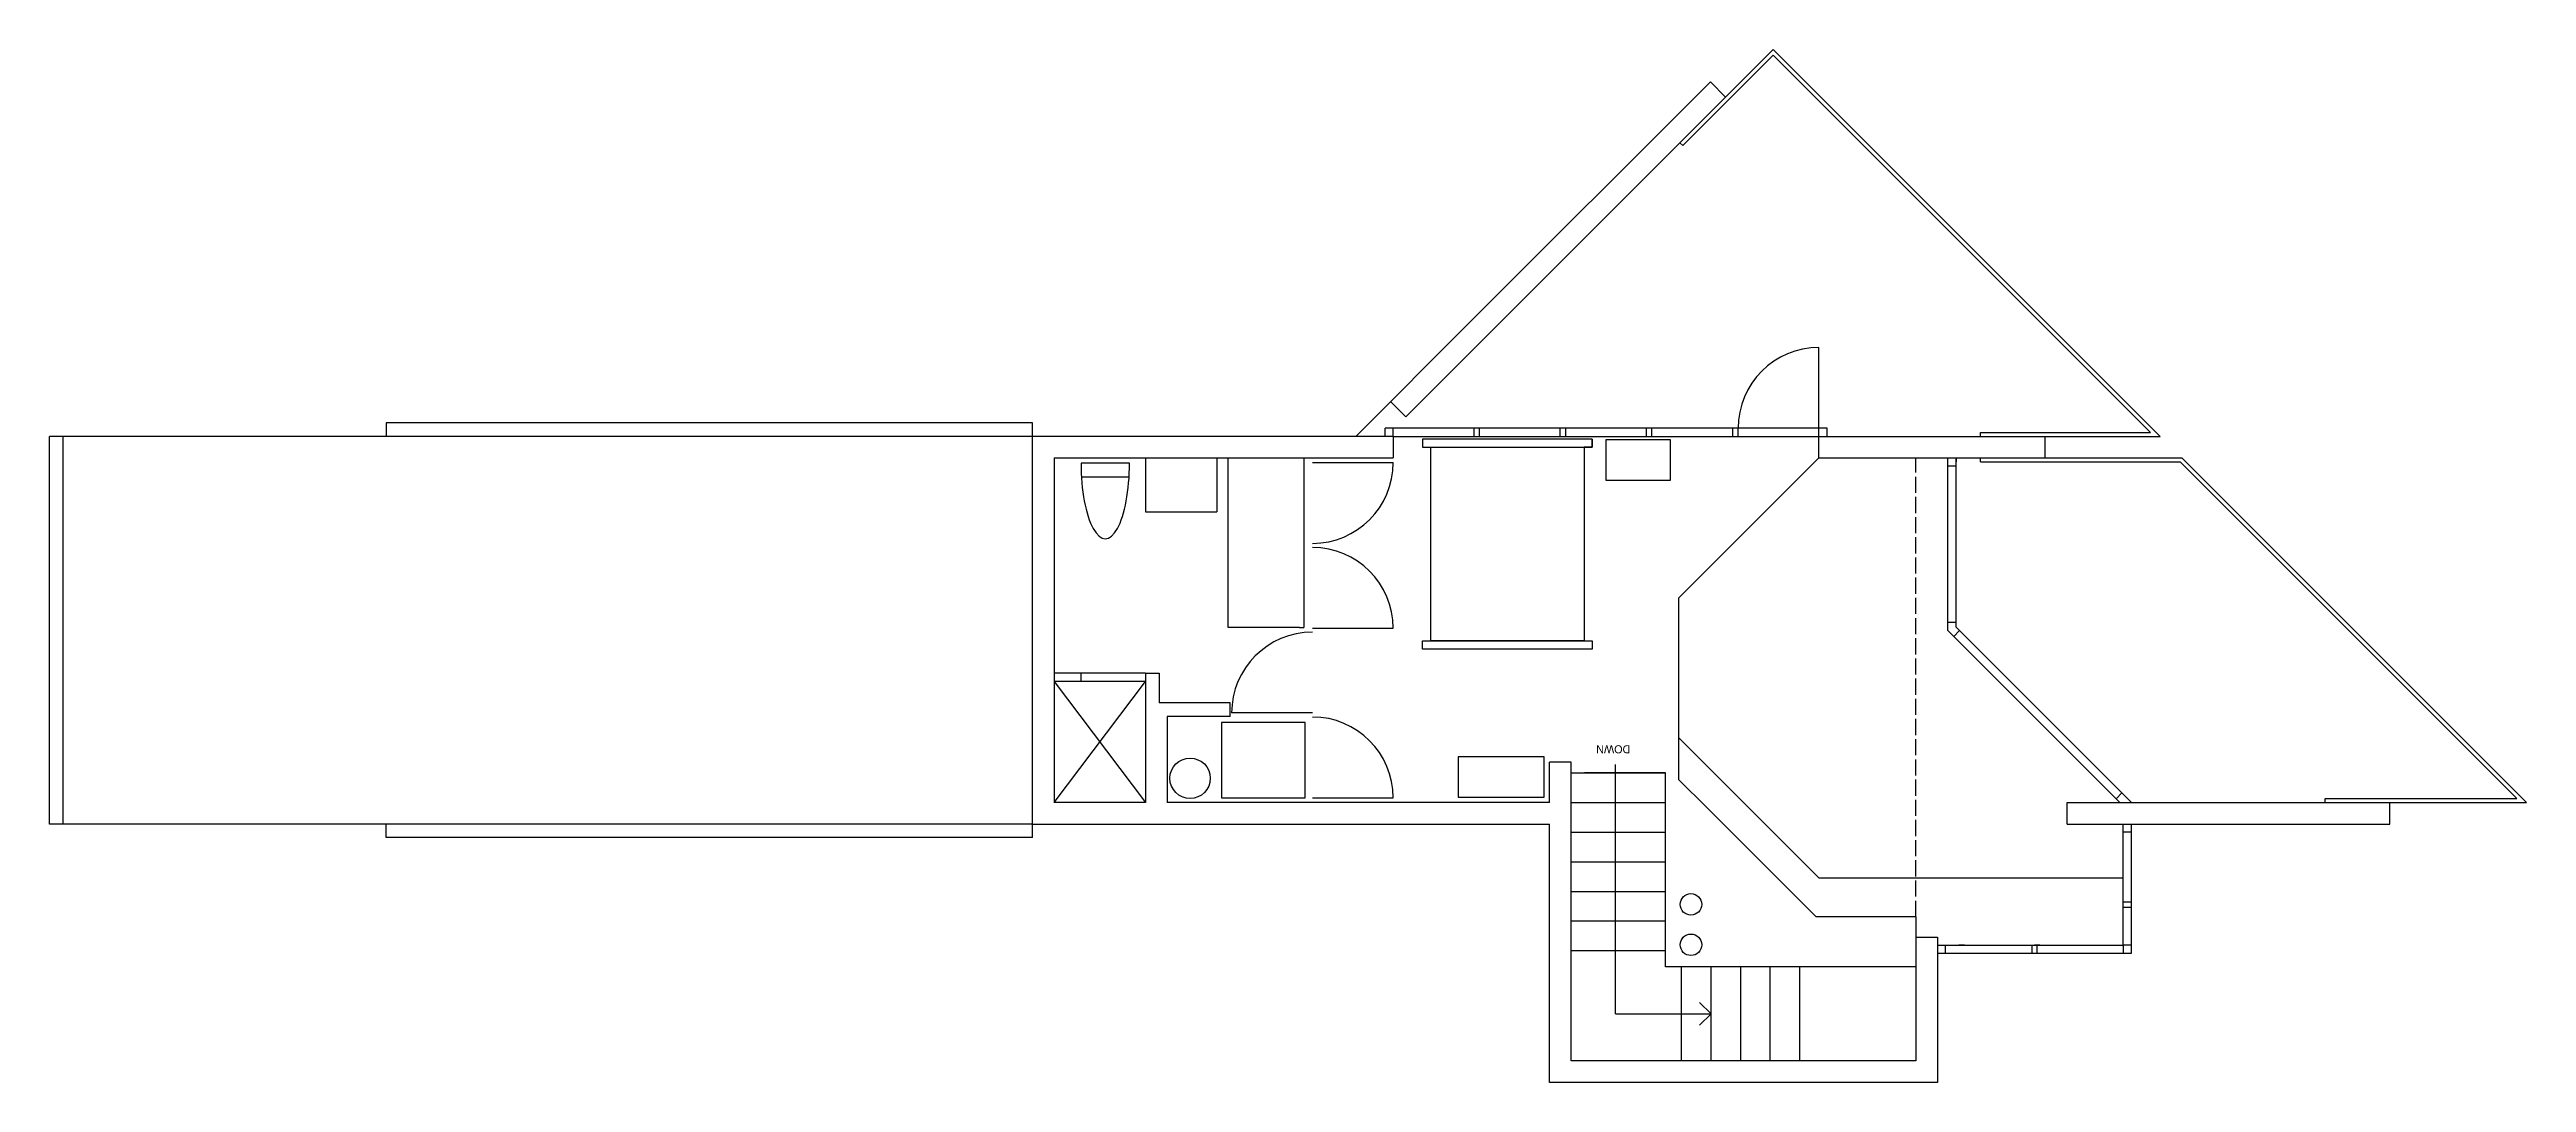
# Model space of a CAD drawing. Header units: inches. Extents: x -16498 to 2265, y 141 to 7454.
# Drawn here: x -12927 to -12007, y 2708 to 3091 of the extents above; entities that cross this region are included whole.
import ezdxf

# ---------------------------------------------------------------- set-up
doc = ezdxf.new("R2010")
doc.units = ezdxf.units.IN
doc.header["$LTSCALE"] = 0.5
doc.header["$MEASUREMENT"] = 0
doc.linetypes.add('ACAD_ISO02W100', pattern=[15, 12, -3])
for name, color, linetype in [('A-doors', 254, 'Continuous'), ('A-fixtures', 140, 'Continuous'), ('A-furniture', 33, 'Continuous'), ('A-glazing', 252, 'Continuous'), ('A-millwork', 252, 'Continuous'), ('A-roof', 253, 'Continuous'), ('A-soffit', 251, 'ACAD_ISO02W100'), ('A-stairs', 252, 'Continuous'), ('A-text', 254, 'Continuous'), ('A-walls', 7, 'Continuous')]:
    doc.layers.add(name, color=color, linetype=linetype)

msp = doc.modelspace()

# ---------------------------------------------------------------- texts
at = {"layer": 'A-text'}
msp.add_text('DOWN', height=3, rotation=180, dxfattribs=at).set_placement((-12339.84, 2832.93))

# ---------------------------------------------------------------- linework, layer by layer
at = {"layer": 'A-doors'}
for p, q in [((-12269.82, 2950.67), (-12269.82, 2980.67)), ((-12488.45, 2843.67), (-12488.45, 2848.67))]:
    msp.add_line(p, q, dxfattribs=at)
msp.add_arc((-12269.82, 2950.67), 30, 90, 180, dxfattribs=at)
at = {"layer": 'A-fixtures'}
for p, q in [((-12525.82, 2937.67), (-12543.82, 2937.67)), ((-12525.82, 2937.67), (-12543.82, 2937.67)), ((-12543.68, 2932.67), (-12525.97, 2932.67)), ((-12519.82, 2859.67), (-12553.82, 2859.67)), ((-12553.82, 2811.67), (-12519.82, 2856.67)), ((-12553.82, 2856.67), (-12519.82, 2811.67)), ((-12519.82, 2856.67), (-12553.82, 2856.67)), ((-12543.82, 2856.67), (-12543.82, 2859.67))]:
    msp.add_line(p, q, dxfattribs=at)
msp.add_lwpolyline([(-12460.64, 2813.35), (-12460.64, 2841.35), (-12491.64, 2841.35), (-12491.64, 2813.35), (-12460.64, 2813.35)], dxfattribs=at)
msp.add_circle((-12503.32, 2820.67), 7.5, dxfattribs=at)
msp.add_ellipse((-12534.82, 2937.67), major_axis=(0, 28), ratio=0.321429, start_param=1.570796, end_param=4.712389, dxfattribs=at)
at = {"layer": 'A-furniture'}
for points in [[(-12353.99, 2946.68), (-12416.99, 2946.68), (-12416.99, 2943.68), (-12353.99, 2943.68), (-12353.99, 2946.68), (-12353.99, 2943.68), (-12356.99, 2943.68), (-12356.99, 2871.68), (-12353.99, 2871.68), (-12353.99, 2871.68), (-12353.99, 2868.68), (-12416.99, 2868.68), (-12416.99, 2871.68), (-12413.99, 2871.68), (-12356.99, 2871.68), (-12413.99, 2871.68), (-12413.99, 2943.68)], [(-12325, 2946.37), (-12349, 2946.37), (-12349, 2931.37), (-12325, 2931.37), (-12325, 2946.37)], [(-12371.82, 2813.67), (-12371.82, 2828.67), (-12403.82, 2828.67), (-12403.82, 2813.67), (-12371.82, 2813.67)]]:
    msp.add_lwpolyline(points, dxfattribs=at)
at = {"layer": 'A-glazing'}
for p, q in [((-12266.82, 2950.67), (-12430.89, 2950.67)), ((-12430.89, 2947.67), (-12430.89, 2950.67)), ((-12427.89, 2947.67), (-12427.89, 2950.67)), ((-12397.87, 2947.67), (-12397.87, 2950.67)), ((-12395.87, 2947.67), (-12395.87, 2950.67)), ((-12365.86, 2947.67), (-12365.86, 2950.67)), ((-12363.86, 2947.67), (-12363.86, 2950.67)), ((-12333.84, 2947.67), (-12333.84, 2950.67)), ((-12331.84, 2947.79), (-12331.84, 2950.79)), ((-12301.82, 2947.67), (-12301.82, 2950.67)), ((-12299.82, 2947.67), (-12299.82, 2950.67)), ((-12269.82, 2947.67), (-12269.82, 2950.67)), ((-12269.82, 2949.67), (-12269.82, 2950.67)), ((-12266.82, 2947.67), (-12266.82, 2950.67)), ((-12221.92, 2878.67), (-12221.92, 2939.67)), ((-12221.92, 2936.67), (-12218.92, 2936.67)), ((-12218.92, 2878.67), (-12218.92, 2939.67)), ((-12221.92, 2878.67), (-12218.92, 2878.67)), ((-12221.92, 2875.52), (-12221.92, 2878.67)), ((-12221.92, 2875.52), (-12158.07, 2811.67)), ((-12219.79, 2873.39), (-12217.67, 2875.51)), ((-12218.92, 2876.76), (-12218.92, 2878.67)), ((-12218.92, 2876.76), (-12153.82, 2811.67)), ((-12326.82, 2822.67), (-12356.82, 2822.67)), ((-12159.48, 2813.08), (-12157.36, 2815.2)), ((-12156.82, 2758.67), (-12156.82, 2803.67)), ((-12153.82, 2800.67), (-12156.82, 2800.67)), ((-12153.82, 2758.67), (-12153.82, 2803.67)), ((-12153.82, 2774.67), (-12156.82, 2774.67)), ((-12153.82, 2772.67), (-12156.82, 2772.67)), ((-12225.82, 2758.67), (-12156.82, 2758.67)), ((-12225.82, 2755.67), (-12153.82, 2755.67)), ((-12222.82, 2755.67), (-12222.82, 2758.67)), ((-12215.82, 2758.67), (-12217.82, 2758.67)), ((-12217.82, 2755.67), (-12215.82, 2755.67)), ((-12190.82, 2758.67), (-12188.82, 2758.67)), ((-12190.82, 2758.67), (-12190.82, 2755.67)), ((-12187.82, 2758.67), (-12189.82, 2758.67)), ((-12188.82, 2755.67), (-12188.82, 2758.67)), ((-12156.82, 2758.67), (-12156.82, 2755.67)), ((-12153.82, 2758.67), (-12156.82, 2758.67)), ((-12153.82, 2755.67), (-12153.82, 2758.67))]:
    msp.add_line(p, q, dxfattribs=at)
at = {"layer": 'A-millwork', "color": 254}
for p, q in [((-12304.46, 3073.72), (-12286.81, 3091.37)), ((-12286.81, 3091.37), (-12143.11, 2947.67))]:
    msp.add_line(p, q, dxfattribs=at)
at = {"layer": 'A-millwork'}
for p, q in [((-12320.37, 3055.69), (-12286.81, 3089.25)), ((-12286.81, 3089.25), (-12146.73, 2949.17)), ((-12320.37, 3055.69), (-12321.43, 3056.75)), ((-12427.89, 2947.67), (-12269.82, 2947.67)), ((-12209.82, 2947.67), (-12209.82, 2949.17)), ((-12209.82, 2949.17), (-12146.73, 2949.17)), ((-12519.82, 2939.67), (-12519.82, 2919.67)), ((-12493.45, 2939.67), (-12493.45, 2919.67)), ((-12489.14, 2876.67), (-12489.14, 2939.67)), ((-12461.14, 2939.67), (-12461.14, 2876.67)), ((-12457.89, 2937.92), (-12427.89, 2937.92)), ((-12218.92, 2939.67), (-12218.92, 2938.17)), ((-12209.82, 2938.17), (-12209.82, 2939.67)), ((-12185.82, 2939.67), (-12135.11, 2939.67)), ((-12135.11, 2939.67), (-12007.11, 2811.67)), ((-12519.82, 2919.67), (-12493.45, 2919.67)), ((-12462.64, 2876.67), (-12489.14, 2876.67)), ((-12462.64, 2876.67), (-12461.14, 2876.67)), ((-12457.89, 2876.42), (-12427.89, 2876.42)), ((-12457.89, 2844.92), (-12487.89, 2844.92)), ((-12457.89, 2813.42), (-12427.89, 2813.42)), ((-12081.82, 2811.67), (-12081.82, 2813.17)), ((-12057.82, 2811.67), (-12007.11, 2811.67))]:
    msp.add_line(p, q, dxfattribs=at)
at = {"layer": 'A-millwork', "color": 253}
msp.add_line((-12185.82, 2947.67), (-12143.11, 2947.67), dxfattribs=at)
at = {"layer": 'A-millwork', "color": 251}
for p, q in [((-12209.82, 2938.17), (-12135.73, 2938.17)), ((-12135.73, 2938.17), (-12010.73, 2813.17)), ((-12081.82, 2813.17), (-12010.73, 2813.17))]:
    msp.add_line(p, q, dxfattribs=at)
at = {"layer": 'A-millwork'}
for centre, start, end in [((-12457.89, 2937.92), 270, 0), ((-12457.89, 2876.42), 0, 90), ((-12457.89, 2844.92), 90, 180), ((-12457.89, 2813.42), 0, 90)]:
    msp.add_arc(centre, 30, start, end, dxfattribs=at)
at = {"layer": 'A-roof'}
for p, q in [((-12561.82, 2952.67), (-12801.82, 2952.67)), ((-12801.82, 2952.67), (-12801.82, 2947.67)), ((-12561.82, 2947.67), (-12561.82, 2952.67)), ((-12926.82, 2803.67), (-12926.82, 2947.67)), ((-12921.82, 2947.67), (-12926.82, 2947.67)), ((-12561.82, 2947.67), (-12921.82, 2947.67)), ((-12921.82, 2803.67), (-12921.82, 2947.67)), ((-12921.82, 2803.67), (-12926.82, 2803.67)), ((-12561.82, 2803.67), (-12921.82, 2803.67)), ((-12801.82, 2798.67), (-12801.82, 2803.67)), ((-12561.82, 2798.67), (-12801.82, 2798.67)), ((-12561.82, 2798.67), (-12561.82, 2803.67))]:
    msp.add_line(p, q, dxfattribs=at)
at = {"layer": 'A-soffit', "linetype": 'ACAD_ISO02W100'}
msp.add_line((-12233.82, 2769.2), (-12233.82, 2939.67), dxfattribs=at)
at = {"layer": 'A-stairs'}
for p, q in [((-12321.82, 2835.67), (-12269.82, 2783.67)), ((-12361.82, 2822.67), (-12326.82, 2822.67)), ((-12361.82, 2811.67), (-12326.82, 2811.67)), ((-12361.82, 2800.67), (-12326.82, 2800.67)), ((-12361.82, 2789.67), (-12326.82, 2789.67)), ((-12361.82, 2778.67), (-12326.82, 2778.67)), ((-12269.82, 2783.67), (-12156.82, 2783.67)), ((-12361.82, 2767.67), (-12326.82, 2767.67)), ((-12361.82, 2756.67), (-12326.82, 2756.67)), ((-12320.87, 2715.67), (-12320.87, 2750.67)), ((-12309.87, 2715.67), (-12309.87, 2750.67)), ((-12298.87, 2715.67), (-12298.87, 2750.67)), ((-12287.87, 2715.67), (-12287.87, 2750.67)), ((-12276.87, 2715.67), (-12276.87, 2750.67))]:
    msp.add_line(p, q, dxfattribs=at)
at = {"layer": 'A-text'}
for p, q in [((-12345.37, 2733.17), (-12345.37, 2825.8)), ((-12345.37, 2733.17), (-12309.87, 2733.17)), ((-12309.87, 2733.17), (-12314.11, 2737.41)), ((-12309.87, 2733.17), (-12314.11, 2728.93))]:
    msp.add_line(p, q, dxfattribs=at)
at = {"layer": 'A-walls'}
for p, q in [((-12399.4, 2990.1), (-12310.12, 3079.38)), ((-12304.46, 3073.72), (-12393.74, 2984.44)), ((-12310.12, 3079.38), (-12304.46, 3073.72)), ((-12441.82, 2947.67), (-12399.4, 2990.1)), ((-12393.74, 2984.44), (-12423.25, 2954.93)), ((-12428.91, 2960.58), (-12423.25, 2954.93)), ((-12427.89, 2947.67), (-12561.82, 2947.67)), ((-12561.82, 2803.67), (-12561.82, 2947.67)), ((-12427.89, 2947.67), (-12427.89, 2939.67)), ((-12269.82, 2947.67), (-12185.82, 2947.67)), ((-12269.82, 2939.67), (-12269.82, 2947.67)), ((-12185.82, 2939.67), (-12185.82, 2947.67)), ((-12553.82, 2939.67), (-12427.89, 2939.67)), ((-12553.82, 2939.67), (-12553.82, 2811.67)), ((-12321.82, 2887.67), (-12269.82, 2939.67)), ((-12269.82, 2939.67), (-12185.82, 2939.67)), ((-12321.82, 2820.11), (-12321.82, 2887.67)), ((-12519.82, 2859.67), (-12514.82, 2859.67)), ((-12519.82, 2859.67), (-12519.82, 2811.67)), ((-12514.82, 2859.67), (-12514.82, 2848.67)), ((-12488.45, 2848.67), (-12514.82, 2848.67)), ((-12488.45, 2843.67), (-12511.82, 2843.67)), ((-12511.82, 2843.67), (-12511.82, 2811.67)), ((-12369.82, 2811.67), (-12369.82, 2826.67)), ((-12361.82, 2826.67), (-12369.82, 2826.67)), ((-12361.82, 2715.67), (-12361.82, 2826.67)), ((-12326.82, 2750.67), (-12326.82, 2822.67)), ((-12321.82, 2820.11), (-12311.36, 2809.64)), ((-12519.82, 2811.67), (-12553.82, 2811.67)), ((-12369.82, 2811.67), (-12511.82, 2811.67)), ((-12281.38, 2779.67), (-12311.36, 2809.64)), ((-12177.63, 2811.67), (-12057.82, 2811.67)), ((-12177.63, 2803.67), (-12177.63, 2811.67)), ((-12057.82, 2803.67), (-12057.82, 2811.67)), ((-12561.82, 2803.67), (-12369.82, 2803.67)), ((-12369.82, 2707.67), (-12369.82, 2803.67)), ((-12177.63, 2803.67), (-12057.82, 2803.67)), ((-12281.38, 2779.67), (-12270.91, 2769.2)), ((-12233.82, 2769.2), (-12270.91, 2769.2)), ((-12233.82, 2769.2), (-12233.82, 2715.67)), ((-12233.82, 2761.67), (-12225.82, 2761.67)), ((-12225.82, 2761.67), (-12225.82, 2707.67)), ((-12233.82, 2750.67), (-12326.82, 2750.67)), ((-12233.82, 2715.67), (-12361.82, 2715.67)), ((-12225.82, 2707.67), (-12369.82, 2707.67))]:
    msp.add_line(p, q, dxfattribs=at)
for centre in [(-12317.35, 2773.82), (-12317.35, 2758.82)]:
    msp.add_circle(centre, 4, dxfattribs=at)

msp.set_redraw_order([(e.dxf.handle, doc.entitydb.next_handle()) for e in msp.query("TEXT MTEXT ATTDEF DIMENSION ARC_DIMENSION")])  # texts and dimensions are drawn at this point

doc.saveas('drawing.dxf')
